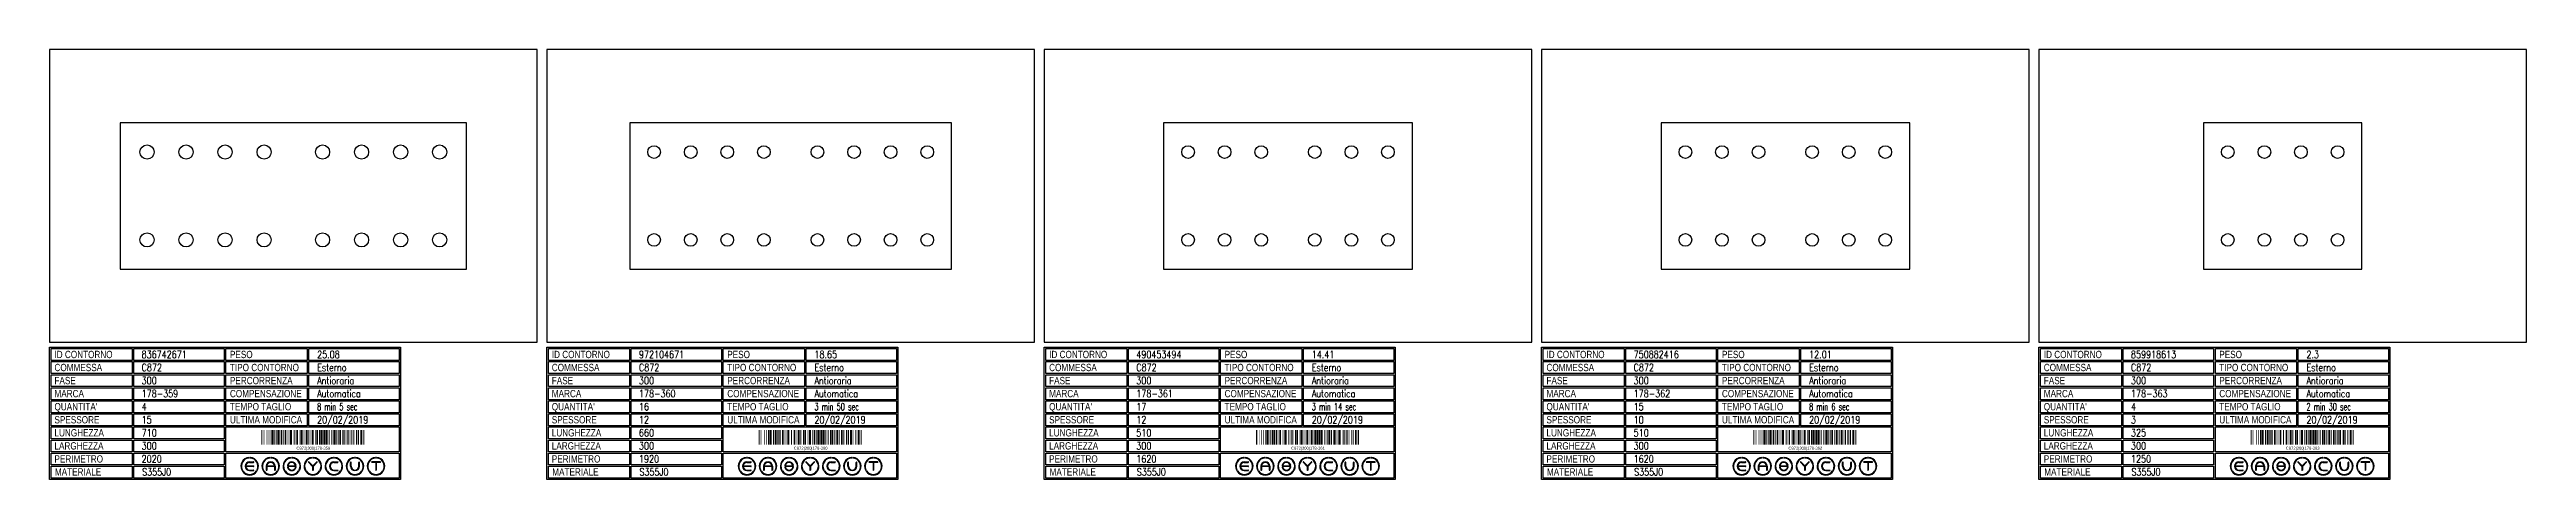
# Model space of a CAD drawing. Header units: millimetres. Extents: x 10000 to 55964, y 10000 to 31380.
# Drawn here: x 10000 to 15080, y 12321 to 13202 of the extents above; entities that cross this region are included whole.
import ezdxf
from ezdxf.enums import TextEntityAlignment as Align

# ---------------------------------------------------------------- set-up
doc = ezdxf.new("R2010")
doc.units = ezdxf.units.MM
doc.styles.add('EasyCutStyle', font='romans.shx', dxfattribs={"width": 0.8})
doc.styles.add('EasyCutStyle1', font='arial.ttf', dxfattribs={"width": 0.8})
doc.styles.get("Standard").update_dxf_attribs({"font": 'arial.ttf'})

# ---------------------------------------------------------------- blocks, each defined once
blk = doc.blocks.new('BlockShape01')
at = {"color": 253}
blk.add_lwpolyline([(0, 0), (720, 0), (720, -271), (0, -271)], close=True, dxfattribs=at)
at = {"color": 2}
for points in [[(3, -2.9), (169.3, -2.9), (169.3, -27.3), (3, -27.3)], [(3, -2.9), (169.3, -2.9), (169.3, -27.3), (3, -27.3)], [(3, -29.6), (169.3, -29.6), (169.3, -54), (3, -54)], [(361.9, -2.9), (528.3, -2.9), (528.3, -27.3), (361.9, -27.3)], [(361.9, -29.6), (528.3, -29.6), (528.3, -54), (361.9, -54)], [(3, -56.4), (169.3, -56.4), (169.3, -80.8), (3, -80.8)], [(3, -83.1), (169.3, -83.1), (169.3, -107.6), (3, -107.6)], [(361.9, -56.4), (528.3, -56.4), (528.3, -80.8), (361.9, -80.8)], [(361.9, -83.1), (528.3, -83.1), (528.3, -107.6), (361.9, -107.6)], [(3, -109.9), (169.3, -109.9), (169.3, -134.3), (3, -134.3)], [(3, -136.7), (169.3, -136.7), (169.3, -161.1), (3, -161.1)], [(361.9, -109.9), (528.3, -109.9), (528.3, -134.3), (361.9, -134.3)], [(361.9, -136.7), (528.3, -136.7), (528.3, -161.1), (361.9, -161.1)], [(3, -163.4), (169.3, -163.4), (169.3, -187.9), (3, -187.9)], [(3, -190.2), (169.3, -190.2), (169.3, -214.6), (3, -214.6)], [(3, -217), (169.3, -217), (169.3, -241.4), (3, -241.4)], [(3, -243.7), (169.3, -243.7), (169.3, -268.1), (3, -268.1)]]:
    blk.add_lwpolyline(points, close=True, dxfattribs=at)
at = {"color": 1}
for points in [[(172.7, -2.9), (358.1, -2.9), (358.1, -27.3), (172.7, -27.3)], [(172.7, -29.6), (358.1, -29.6), (358.1, -54), (172.7, -54)], [(531.6, -2.9), (717, -2.9), (717, -27.3), (531.6, -27.3)], [(531.6, -29.6), (717, -29.6), (717, -54), (531.6, -54)], [(172.7, -56.4), (358.1, -56.4), (358.1, -80.8), (172.7, -80.8)], [(172.7, -83.1), (358.1, -83.1), (358.1, -107.6), (172.7, -107.6)], [(531.6, -56.4), (717, -56.4), (717, -80.8), (531.6, -80.8)], [(531.6, -83.1), (717, -83.1), (717, -107.6), (531.6, -107.6)], [(172.7, -109.9), (358.1, -109.9), (358.1, -134.3), (172.7, -134.3)], [(172.7, -136.7), (358.1, -136.7), (358.1, -161.1), (172.7, -161.1)], [(531.6, -109.9), (717, -109.9), (717, -134.3), (531.6, -134.3)], [(531.6, -136.7), (717, -136.7), (717, -161.1), (531.6, -161.1)], [(172.7, -163.4), (358.1, -163.4), (358.1, -187.9), (172.7, -187.9)], [(172.7, -190.2), (358.1, -190.2), (358.1, -214.6), (172.7, -214.6)], [(361.9, -163.4), (717, -163.4), (717, -214.6), (361.9, -214.6)], [(172.7, -217), (358.1, -217), (358.1, -241.4), (172.7, -241.4)], [(172.7, -243.7), (358.1, -243.7), (358.1, -268.1), (172.7, -268.1)], [(361.9, -217), (717, -217), (717, -268.1), (361.9, -268.1)]]:
    blk.add_lwpolyline(points, close=True, dxfattribs=at)
at = {"color": 161, "style": 'EasyCutStyle1', "width": 0.8}
for s, p in [('COMMESSA', (10.1, -49.1)), ('ID CONTORNO', (10.1, -22.4)), ('TIPO CONTORNO', (370, -49.1)), ('PESO', (370, -22.4)), ('FASE', (10.1, -75.9)), ('MARCA', (10.1, -102.6)), ('COMPENSAZIONE', (370, -102.6)), ('PERCORRENZA', (370, -75.9)), ("QUANTITA'", (10.1, -129.4)), ('SPESSORE', (10.1, -156.2)), ('TEMPO TAGLIO', (370, -129.4)), ('ULTIMA MODIFICA', (370, -156.2)), ('LUNGHEZZA', (10.1, -182.9)), ('LARGHEZZA', (10.1, -209.7)), ('PERIMETRO', (10.1, -236.5)), ('MATERIALE', (11, -263.2))]:
    blk.add_text(s, height=15, dxfattribs=at).set_placement(p)
at = {"style": 'EasyCutStyle'}
for tag, p, width in [('ORDERSHAPE', (188.9, -49.1), 0.8), ('IDSHAPE', (188.9, -22.4), 0.8), ('TYPESHAPE', (548.8, -49.1), 0.8), ('WEIGTHSHAPE', (548.8, -22.4), 0.8), ('PHASESHAPE', (188.9, -75.9), 0.8), ('MKSHAPE', (188.9, -102.6), 0.8), ('JOUSHAPE', (548.8, -75.9), 0.8), ('COMPSHAPE', (548.8, -102.6), 0.8), ('TKSHAPE', (188.9, -156.2), 0.8), ('QTASHAPE', (188.9, -129.4), 0.8), ('TIMECUTSHAPE', (548.8, -129.4), 0.65), ('LASTMODIFYSHAPE', (548.8, -156.2), 0.8), ('LENGTHSHAPE', (188.9, -182.9), 0.8), ('HEIGHTSHAPE', (188.9, -209.7), 0.8), ('PERIMETERSHAPE', (188.9, -236.5), 0.8), ('MATSHAPE', (189.8, -263.2), 0.8)]:
    blk.add_attdef(tag, p, '', height=15, dxfattribs=dict(at, width=width))
blk = doc.blocks.new('Logo')
for color, points in [(140, [(-144.9, -7.2, -1), (-145.9, -7.6, -0.520567), (-131.2, 17.9, -1), (-131.1, 16.9, 0.520567)]), (256, [(-121.7, 0.5), (-137.5, 0.5, -0.394366), (-129.6, 7.9), (-121.7, 7.9, 1), (-121.7, 9), (-129.6, 9, 1), (-129.6, -9), (-121.7, -9, 1), (-121.7, -7.9), (-129.6, -7.9, -0.394366), (-137.5, -0.5), (-121.7, -0.5, 1)]), (140, [(-114.3, -7.2, 1), (-113.3, -7.6, 0.520567), (-128, 17.9, 0.916853), (-128.2, 16.9, 0.043377), (-128.1, 16.9, -0.520567)]), (140, [(-101.7, -7.2, -1), (-102.7, -7.6, -0.520567), (-88, 17.9, -1), (-87.9, 16.9, 0.520567)]), (140, [(-71.1, -7.2, 1), (-70.1, -7.6, 0.520567), (-84.8, 17.9, 1), (-84.9, 16.9, -0.520567)]), (140, [(-58.5, -7.2, -1), (-59.5, -7.6, -0.520567), (-44.8, 17.9, -1), (-44.7, 16.9, 0.520567)]), (256, [(-36.6, -0.5, -0.486114), (-35.5, -1.9, -0.776377), (-50.9, -2, 1), (-51.9, -2.3, 0.776377), (-34.5, -2.1, 0.486114), (-36.6, 0.5), (-49.8, 0.5, -0.486114), (-50.9, 1.9, -0.776377), (-35.5, 2, 1), (-34.5, 2.3, 0.776377), (-51.9, 2.1, 0.486114), (-49.8, -0.5)]), (140, [(-27.9, -7.2, 1), (-26.9, -7.6, 0.520567), (-41.6, 17.9, 1), (-41.7, 16.9, -0.520567)]), (140, [(-15.3, -7.2, -1), (-16.3, -7.6, -0.520567), (-1.6, 17.9, -1), (-1.5, 16.9, 0.520567)]), (256, [(0, 0.8), (-8.1, 8.8, 1), (-8.8, 8.1), (-0.5, -0.2), (-0.5, -7.9, 1), (0.5, -7.9), (0.5, -0.2), (8.8, 8.1, 1), (8.1, 8.8)]), (140, [(15.3, -7.2, 1), (16.3, -7.6, 0.520567), (1.6, 17.9, 1), (1.5, 16.9, -0.520567)]), (140, [(27.9, -7.2, -1), (26.9, -7.6, -0.520567), (41.6, 17.9, -1), (41.7, 16.9, 0.520567)]), (256, [(43.2, -9), (51.1, -9, 1), (51.1, -7.9), (43.2, -7.9, -1), (43.2, 7.9), (51.1, 7.9, 1), (51.1, 9), (43.2, 9, 1)]), (140, [(58.5, -7.2, 1), (59.5, -7.6, 0.520567), (44.8, 17.9, 1), (44.7, 16.9, -0.520567)]), (140, [(71.1, -7.2, -1), (70.1, -7.6, -0.520567), (84.8, 17.9, -1), (84.9, 16.9, 0.520567)]), (256, [(78.5, 0), (78.5, 7.9, 1), (77.4, 7.9), (77.4, 0, 1), (95.4, 0), (95.4, 7.9, 1), (94.3, 7.9), (94.3, 0, -1)]), (140, [(101.7, -7.2, 1), (102.7, -7.6, 0.520567), (88, 17.9, 1), (87.9, 16.9, -0.520567)]), (140, [(114.3, -7.2, -1), (113.3, -7.6, -0.520567), (128, 17.9, -1), (128.1, 16.9, 0.520567)]), (256, [(121.1, 9, 1), (121.1, 7.9), (129.1, 7.9), (129.1, -7.9, 1), (130.1, -7.9), (130.1, 7.9), (138.1, 7.9, 1), (138.1, 9)]), (140, [(144.9, -7.2, 1), (145.9, -7.6, 0.520567), (131.2, 17.9, 1), (131.1, 16.9, -0.520567)]), (140, [(-114.9, -10.3, 1), (-115.7, -9.7, -0.520567), (-143.5, -9.7, 1), (-144.3, -10.3, 0.520567)]), (140, [(-71.7, -10.3, 1), (-72.5, -9.7, -0.520567), (-100.3, -9.7, 1), (-101.1, -10.3, 0.520567)]), (140, [(-28.5, -10.3, 1), (-29.3, -9.7, -0.520567), (-57.1, -9.7, 1), (-57.9, -10.3, 0.520567)]), (140, [(14.7, -10.3, 1), (13.9, -9.7, -0.520567), (-13.9, -9.7, 1), (-14.7, -10.3, 0.520567)]), (140, [(57.9, -10.3, 1), (57.1, -9.7, -0.520567), (29.3, -9.7, 1), (28.5, -10.3, 0.520567)]), (140, [(101.1, -10.3, 1), (100.3, -9.7, -0.520567), (72.5, -9.7, 1), (71.7, -10.3, 0.520567)]), (140, [(144.3, -10.3, 1), (143.5, -9.7, -0.520567), (115.7, -9.7, 1), (114.9, -10.3, 0.520567)])]:
    blk.add_hatch(color=color).paths.add_polyline_path(points)
h = blk.add_hatch(color=256)
h.paths.add_polyline_path([(-78.5, -0.5), (-78.5, -7.9, 1), (-77.4, -7.9), (-77.4, 0, 1), (-95.4, 0), (-95.4, -7.9, 1), (-94.3, -7.9), (-94.3, -0.5)])
h.paths.add_polyline_path([(-94.3, 0.5, -0.933992), (-78.5, 0.5)], flags=16)
for p, q in [((-121.7, 0.5), (-137.5, 0.5)), ((-129.6, 9), (-121.7, 9)), ((-129.6, 7.9), (-121.7, 7.9)), ((-95.4, 0), (-95.4, -7.9)), ((-78.5, 0.5), (-94.3, 0.5)), ((-77.4, 0), (-77.4, -7.9)), ((-36.6, 0.5), (-49.8, 0.5)), ((-0.5, -0.2), (-8.8, 8.1)), ((0, 0.8), (-8.1, 8.8)), ((0, 0.8), (8.1, 8.8)), ((0.5, -0.2), (8.8, 8.1)), ((43.2, 9), (51.1, 9)), ((43.2, 7.9), (51.1, 7.9)), ((77.4, 0), (77.4, 7.9)), ((78.5, 0), (78.5, 7.9)), ((94.3, 0), (94.3, 7.9)), ((95.4, 0), (95.4, 7.9)), ((138.1, 9), (121.1, 9)), ((129.1, 7.9), (121.1, 7.9)), ((129.1, 7.9), (129.1, -7.9)), ((130.1, 7.9), (130.1, -7.9)), ((138.1, 7.9), (130.1, 7.9)), ((-121.7, -0.5), (-137.5, -0.5)), ((-129.6, -7.9), (-121.7, -7.9)), ((-129.6, -9), (-121.7, -9)), ((-94.3, -0.5), (-94.3, -7.9)), ((-78.5, -0.5), (-94.3, -0.5)), ((-78.5, -0.5), (-78.5, -7.9)), ((-36.6, -0.5), (-49.8, -0.5)), ((-0.5, -0.2), (-0.5, -7.9)), ((0.5, -0.2), (0.5, -7.9)), ((43.2, -7.9), (51.1, -7.9)), ((43.2, -9), (51.1, -9))]:
    blk.add_line(p, q)
at = {"color": 140}
for centre, radius, start, end in [((-129.6, 0), 18, 95, 205), ((-129.6, 0), 16.9, 95, 205), ((-131.1, 17.4), 0.54, 275, 95), ((-128.1, 17.4), 0.54, 85, 265), ((-129.6, 0), 16.9, 335, 85), ((-129.6, 0), 18, 335, 85), ((-86.4, 0), 18, 95, 205), ((-86.4, 0), 16.9, 95, 205), ((-87.9, 17.4), 0.54, 275, 95), ((-84.9, 17.4), 0.54, 85, 265), ((-86.4, 0), 16.9, 335, 85), ((-86.4, 0), 18, 335, 85), ((-43.2, 0), 18, 95, 205), ((-43.2, 0), 16.9, 95, 205), ((-44.7, 17.4), 0.54, 275, 95), ((-41.7, 17.4), 0.54, 85, 265), ((-43.2, 0), 16.9, 335, 85), ((-43.2, 0), 18, 335, 85), ((0, 0), 18, 95, 205), ((0, 0), 16.9, 95, 205), ((-1.5, 17.4), 0.54, 275, 95), ((1.5, 17.4), 0.54, 85, 265), ((0, 0), 16.9, 335, 85), ((0, 0), 18, 335, 85), ((43.2, 0), 18, 95, 205), ((43.2, 0), 16.9, 95, 205), ((41.7, 17.4), 0.54, 275, 95), ((44.7, 17.4), 0.54, 85, 265), ((43.2, 0), 16.9, 335, 85), ((43.2, 0), 18, 335, 85), ((86.4, 0), 18, 95, 205), ((86.4, 0), 16.9, 95, 205), ((84.9, 17.4), 0.54, 275, 95), ((87.9, 17.4), 0.54, 85, 265), ((86.4, 0), 16.9, 335, 85), ((86.4, 0), 18, 335, 85), ((129.6, 0), 18, 95, 205), ((129.6, 0), 16.9, 95, 205), ((128.1, 17.4), 0.54, 275, 95), ((131.1, 17.4), 0.54, 85, 265), ((129.6, 0), 16.9, 335, 85), ((129.6, 0), 18, 335, 85), ((-145.4, -7.4), 0.54, 205, 25), ((-143.9, -10), 0.54, 35, 215), ((-129.6, 0), 18, 215, 325), ((-129.6, 0), 16.9, 215, 325), ((-115.3, -10), 0.54, 325, 145), ((-113.8, -7.4), 0.54, 155, 335), ((-102.2, -7.4), 0.54, 205, 25), ((-100.7, -10), 0.54, 35, 215), ((-86.4, 0), 18, 215, 325), ((-86.4, 0), 16.9, 215, 325), ((-72.1, -10), 0.54, 325, 145), ((-70.6, -7.4), 0.54, 155, 335), ((-59, -7.4), 0.54, 205, 25), ((-57.5, -10), 0.54, 35, 215), ((-43.2, 0), 18, 215, 325), ((-43.2, 0), 16.9, 215, 325), ((-28.9, -10), 0.54, 325, 145), ((-27.4, -7.4), 0.54, 155, 335), ((-15.8, -7.4), 0.54, 205, 25), ((-14.3, -10), 0.54, 35, 215), ((0, 0), 18, 215, 325), ((0, 0), 16.9, 215, 325), ((14.3, -10), 0.54, 325, 145), ((15.8, -7.4), 0.54, 155, 335), ((27.4, -7.4), 0.54, 205, 25), ((28.9, -10), 0.54, 35, 215), ((43.2, 0), 18, 215, 325), ((43.2, 0), 16.9, 215, 325), ((57.5, -10), 0.54, 325, 145), ((59, -7.4), 0.54, 155, 335), ((70.6, -7.4), 0.54, 205, 25), ((72.1, -10), 0.54, 35, 215), ((86.4, 0), 18, 215, 325), ((86.4, 0), 16.9, 215, 325), ((100.7, -10), 0.54, 325, 145), ((102.2, -7.4), 0.54, 155, 335), ((113.8, -7.4), 0.54, 205, 25), ((115.3, -10), 0.54, 35, 215), ((129.6, 0), 18, 215, 325), ((129.6, 0), 16.9, 215, 325), ((143.9, -10), 0.54, 325, 145), ((145.4, -7.4), 0.54, 155, 335)]:
    blk.add_arc(centre, radius, start, end, dxfattribs=at)
for centre, radius, start, end in [((-129.6, 0), 9, 90, 270), ((-129.6, 0), 7.92, 90, 176.0904), ((-121.7, 8.5), 0.54, 270, 90), ((-121.7, 0), 0.54, 270, 90), ((-86.4, 0), 9, 0, 180), ((-86.4, 0), 7.92, 3.9096, 176.0904), ((-49.8, 1.6), 2.16, 166.2998, 270), ((-43.2, 0), 9, 15, 166.2998), ((-43.2, 0), 7.92, 15, 166.2998), ((-49.8, 1.6), 1.08, 166.2998, 270), ((-36.6, -1.6), 2.16, 346.2998, 90), ((-35, 2.2), 0.54, 195, 15), ((-8.5, 8.5), 0.54, 45, 225), ((8.5, 8.5), 0.54, 315, 135), ((43.2, 0), 9, 90, 270), ((43.2, 0), 7.92, 90, 270), ((51.1, 8.5), 0.54, 270, 90), ((77.9, 7.9), 0.54, 0, 180), ((86.4, 0), 9, 180, 0), ((86.4, 0), 7.92, 180, 0), ((94.9, 7.9), 0.54, 0, 180), ((121.1, 8.5), 0.54, 90, 270), ((138.1, 8.5), 0.54, 270, 90), ((-129.6, 0), 7.92, 183.9096, 270), ((-121.7, -8.5), 0.54, 270, 90), ((-94.9, -7.9), 0.54, 180, 0), ((-77.9, -7.9), 0.54, 180, 0), ((-51.4, -2.2), 0.54, 15, 195), ((-43.2, 0), 9, 195, 346.2998), ((-43.2, 0), 7.92, 195, 346.2998), ((-36.6, -1.6), 1.08, 346.2998, 90), ((0, -7.9), 0.54, 180, 0), ((51.1, -8.5), 0.54, 270, 90), ((129.6, -7.9), 0.54, 180, 0)]:
    blk.add_arc(centre, radius, start, end)
blk = doc.blocks.new('836742671_128', base_point=(395, -370))
at = {"linetype": 'Continuous'}
for points, const_width in [([(396, -370), (396, -340)], 2), ([(398.5, -370), (398.5, -340)], 1), ([(401.5, -370), (401.5, -340)], 1), ([(406.5, -370), (406.5, -340)], 1), ([(410.5, -370), (410.5, -340)], 1), ([(415, -370), (415, -340)], 2), ([(418.5, -370), (418.5, -340)], 3), ([(421.5, -370), (421.5, -340)], 1), ([(425, -370), (425, -340)], 2), ([(429.5, -370), (429.5, -340)], 3), ([(433, -370), (433, -340)], 2), ([(436.5, -370), (436.5, -340)], 3), ([(440, -370), (440, -340)], 2), ([(444.5, -370), (444.5, -340)], 3), ([(448.5, -370), (448.5, -340)], 1), ([(450.5, -370), (450.5, -340)], 1), ([(452.5, -370), (452.5, -340)], 1), ([(456, -370), (456, -340)], 4), ([(462, -370), (462, -340)], 2), ([(465.5, -370), (465.5, -340)], 1), ([(468.5, -370), (468.5, -340)], 3), ([(472.5, -370), (472.5, -340)], 1), ([(476.5, -370), (476.5, -340)], 3), ([(480, -370), (480, -340)], 2), ([(483.5, -370), (483.5, -340)], 1), ([(487.5, -370), (487.5, -340)], 3), ([(491, -370), (491, -340)], 2), ([(494.5, -370), (494.5, -340)], 1), ([(496.5, -370), (496.5, -340)], 1), ([(500, -370), (500, -340)], 4), ([(505.5, -370), (505.5, -340)], 1), ([(509.5, -370), (509.5, -340)], 3), ([(514, -370), (514, -340)], 2), ([(517.5, -370), (517.5, -340)], 3), ([(521, -370), (521, -340)], 2), ([(524.5, -370), (524.5, -340)], 3), ([(528.5, -370), (528.5, -340)], 3), ([(531.5, -370), (531.5, -340)], 1), ([(535, -370), (535, -340)], 2), ([(538.5, -370), (538.5, -340)], 1), ([(542, -370), (542, -340)], 2), ([(545.5, -370), (545.5, -340)], 3), ([(550, -370), (550, -340)], 2), ([(553.5, -370), (553.5, -340)], 1), ([(556.5, -370), (556.5, -340)], 3), ([(561, -370), (561, -340)], 2), ([(564.5, -370), (564.5, -340)], 3), ([(568.5, -370), (568.5, -340)], 1), ([(572.5, -370), (572.5, -340)], 3), ([(576.5, -370), (576.5, -340)], 1), ([(579, -370), (579, -340)], 2), ([(583, -370), (583, -340)], 2), ([(586.5, -370), (586.5, -340)], 1), ([(590.5, -370), (590.5, -340)], 3), ([(594, -370), (594, -340)], 2), ([(599.5, -370), (599.5, -340)], 3), ([(602.5, -370), (602.5, -340)], 1), ([(605, -370), (605, -340)], 2)]:
    blk.add_lwpolyline(points, dxfattribs=dict(at, const_width=const_width))
blk.add_text('C872|300|178-359', height=6).set_placement((501.5, -380.5), align=Align.CENTER)
blk = doc.blocks.new('972104671_128', base_point=(370, -370))
at = {"linetype": 'Continuous'}
for points, const_width in [([(371, -370), (371, -340)], 2), ([(373.5, -370), (373.5, -340)], 1), ([(376.5, -370), (376.5, -340)], 1), ([(381.5, -370), (381.5, -340)], 1), ([(385.5, -370), (385.5, -340)], 1), ([(390, -370), (390, -340)], 2), ([(393.5, -370), (393.5, -340)], 3), ([(396.5, -370), (396.5, -340)], 1), ([(400, -370), (400, -340)], 2), ([(404.5, -370), (404.5, -340)], 3), ([(408, -370), (408, -340)], 2), ([(411.5, -370), (411.5, -340)], 3), ([(415, -370), (415, -340)], 2), ([(419.5, -370), (419.5, -340)], 3), ([(423.5, -370), (423.5, -340)], 1), ([(425.5, -370), (425.5, -340)], 1), ([(427.5, -370), (427.5, -340)], 1), ([(431, -370), (431, -340)], 4), ([(437, -370), (437, -340)], 2), ([(440.5, -370), (440.5, -340)], 1), ([(443.5, -370), (443.5, -340)], 3), ([(447.5, -370), (447.5, -340)], 1), ([(451.5, -370), (451.5, -340)], 3), ([(455, -370), (455, -340)], 2), ([(458.5, -370), (458.5, -340)], 1), ([(462.5, -370), (462.5, -340)], 3), ([(466, -370), (466, -340)], 2), ([(469.5, -370), (469.5, -340)], 1), ([(471.5, -370), (471.5, -340)], 1), ([(475, -370), (475, -340)], 4), ([(480.5, -370), (480.5, -340)], 1), ([(484.5, -370), (484.5, -340)], 3), ([(489, -370), (489, -340)], 2), ([(492.5, -370), (492.5, -340)], 3), ([(496, -370), (496, -340)], 2), ([(499.5, -370), (499.5, -340)], 3), ([(503.5, -370), (503.5, -340)], 3), ([(506.5, -370), (506.5, -340)], 1), ([(510, -370), (510, -340)], 2), ([(513.5, -370), (513.5, -340)], 1), ([(517, -370), (517, -340)], 2), ([(520.5, -370), (520.5, -340)], 3), ([(525, -370), (525, -340)], 2), ([(528.5, -370), (528.5, -340)], 1), ([(531.5, -370), (531.5, -340)], 3), ([(536, -370), (536, -340)], 2), ([(540.5, -370), (540.5, -340)], 3), ([(543.5, -370), (543.5, -340)], 1), ([(546.5, -370), (546.5, -340)], 1), ([(550.5, -370), (550.5, -340)], 3), ([(554, -370), (554, -340)], 2), ([(559, -370), (559, -340)], 4), ([(562.5, -370), (562.5, -340)], 1), ([(564.5, -370), (564.5, -340)], 1), ([(569, -370), (569, -340)], 2), ([(574.5, -370), (574.5, -340)], 3), ([(577.5, -370), (577.5, -340)], 1), ([(580, -370), (580, -340)], 2)]:
    blk.add_lwpolyline(points, dxfattribs=dict(at, const_width=const_width))
blk.add_text('C872|300|178-360', height=6).set_placement((476.5, -380.5), align=Align.CENTER)
blk = doc.blocks.new('490453494_128', base_point=(295, -370))
at = {"linetype": 'Continuous'}
for points, const_width in [([(296, -370), (296, -340)], 2), ([(298.5, -370), (298.5, -340)], 1), ([(301.5, -370), (301.5, -340)], 1), ([(306.5, -370), (306.5, -340)], 1), ([(310.5, -370), (310.5, -340)], 1), ([(315, -370), (315, -340)], 2), ([(318.5, -370), (318.5, -340)], 3), ([(321.5, -370), (321.5, -340)], 1), ([(325, -370), (325, -340)], 2), ([(329.5, -370), (329.5, -340)], 3), ([(333, -370), (333, -340)], 2), ([(336.5, -370), (336.5, -340)], 3), ([(340, -370), (340, -340)], 2), ([(344.5, -370), (344.5, -340)], 3), ([(348.5, -370), (348.5, -340)], 1), ([(350.5, -370), (350.5, -340)], 1), ([(352.5, -370), (352.5, -340)], 1), ([(356, -370), (356, -340)], 4), ([(362, -370), (362, -340)], 2), ([(365.5, -370), (365.5, -340)], 1), ([(368.5, -370), (368.5, -340)], 3), ([(372.5, -370), (372.5, -340)], 1), ([(376.5, -370), (376.5, -340)], 3), ([(380, -370), (380, -340)], 2), ([(383.5, -370), (383.5, -340)], 1), ([(387.5, -370), (387.5, -340)], 3), ([(391, -370), (391, -340)], 2), ([(394.5, -370), (394.5, -340)], 1), ([(396.5, -370), (396.5, -340)], 1), ([(400, -370), (400, -340)], 4), ([(405.5, -370), (405.5, -340)], 1), ([(409.5, -370), (409.5, -340)], 3), ([(414, -370), (414, -340)], 2), ([(417.5, -370), (417.5, -340)], 3), ([(421, -370), (421, -340)], 2), ([(424.5, -370), (424.5, -340)], 3), ([(428.5, -370), (428.5, -340)], 3), ([(431.5, -370), (431.5, -340)], 1), ([(435, -370), (435, -340)], 2), ([(438.5, -370), (438.5, -340)], 1), ([(442, -370), (442, -340)], 2), ([(445.5, -370), (445.5, -340)], 3), ([(450, -370), (450, -340)], 2), ([(453.5, -370), (453.5, -340)], 1), ([(456.5, -370), (456.5, -340)], 3), ([(461, -370), (461, -340)], 2), ([(465.5, -370), (465.5, -340)], 3), ([(468.5, -370), (468.5, -340)], 1), ([(471.5, -370), (471.5, -340)], 1), ([(475.5, -370), (475.5, -340)], 3), ([(480, -370), (480, -340)], 2), ([(483, -370), (483, -340)], 2), ([(486.5, -370), (486.5, -340)], 1), ([(490.5, -370), (490.5, -340)], 1), ([(494, -370), (494, -340)], 2), ([(499.5, -370), (499.5, -340)], 3), ([(502.5, -370), (502.5, -340)], 1), ([(505, -370), (505, -340)], 2)]:
    blk.add_lwpolyline(points, dxfattribs=dict(at, const_width=const_width))
blk.add_text('C872|300|178-361', height=6).set_placement((401.5, -380.5), align=Align.CENTER)
blk = doc.blocks.new('750882416_128', base_point=(295, -370))
at = {"linetype": 'Continuous'}
for points, const_width in [([(296, -370), (296, -340)], 2), ([(298.5, -370), (298.5, -340)], 1), ([(301.5, -370), (301.5, -340)], 1), ([(306.5, -370), (306.5, -340)], 1), ([(310.5, -370), (310.5, -340)], 1), ([(315, -370), (315, -340)], 2), ([(318.5, -370), (318.5, -340)], 3), ([(321.5, -370), (321.5, -340)], 1), ([(325, -370), (325, -340)], 2), ([(329.5, -370), (329.5, -340)], 3), ([(333, -370), (333, -340)], 2), ([(336.5, -370), (336.5, -340)], 3), ([(340, -370), (340, -340)], 2), ([(344.5, -370), (344.5, -340)], 3), ([(348.5, -370), (348.5, -340)], 1), ([(350.5, -370), (350.5, -340)], 1), ([(352.5, -370), (352.5, -340)], 1), ([(356, -370), (356, -340)], 4), ([(362, -370), (362, -340)], 2), ([(365.5, -370), (365.5, -340)], 1), ([(368.5, -370), (368.5, -340)], 3), ([(372.5, -370), (372.5, -340)], 1), ([(376.5, -370), (376.5, -340)], 3), ([(380, -370), (380, -340)], 2), ([(383.5, -370), (383.5, -340)], 1), ([(387.5, -370), (387.5, -340)], 3), ([(391, -370), (391, -340)], 2), ([(394.5, -370), (394.5, -340)], 1), ([(396.5, -370), (396.5, -340)], 1), ([(400, -370), (400, -340)], 4), ([(405.5, -370), (405.5, -340)], 1), ([(409.5, -370), (409.5, -340)], 3), ([(414, -370), (414, -340)], 2), ([(417.5, -370), (417.5, -340)], 3), ([(421, -370), (421, -340)], 2), ([(424.5, -370), (424.5, -340)], 3), ([(428.5, -370), (428.5, -340)], 3), ([(431.5, -370), (431.5, -340)], 1), ([(435, -370), (435, -340)], 2), ([(438.5, -370), (438.5, -340)], 1), ([(442, -370), (442, -340)], 2), ([(445.5, -370), (445.5, -340)], 3), ([(450, -370), (450, -340)], 2), ([(453.5, -370), (453.5, -340)], 1), ([(456.5, -370), (456.5, -340)], 3), ([(461, -370), (461, -340)], 2), ([(465.5, -370), (465.5, -340)], 3), ([(468.5, -370), (468.5, -340)], 1), ([(472, -370), (472, -340)], 2), ([(476.5, -370), (476.5, -340)], 3), ([(480.5, -370), (480.5, -340)], 1), ([(483.5, -370), (483.5, -340)], 3), ([(487.5, -370), (487.5, -340)], 1), ([(491, -370), (491, -340)], 2), ([(494, -370), (494, -340)], 2), ([(499.5, -370), (499.5, -340)], 3), ([(502.5, -370), (502.5, -340)], 1), ([(505, -370), (505, -340)], 2)]:
    blk.add_lwpolyline(points, dxfattribs=dict(at, const_width=const_width))
blk.add_text('C872|300|178-362', height=6).set_placement((401.5, -380.5), align=Align.CENTER)
blk = doc.blocks.new('859918613_128', base_point=(202.5, -370))
at = {"linetype": 'Continuous'}
for points, const_width in [([(203.5, -370), (203.5, -340)], 2), ([(206, -370), (206, -340)], 1), ([(209, -370), (209, -340)], 1), ([(214, -370), (214, -340)], 1), ([(218, -370), (218, -340)], 1), ([(222.5, -370), (222.5, -340)], 2), ([(226, -370), (226, -340)], 3), ([(229, -370), (229, -340)], 1), ([(232.5, -370), (232.5, -340)], 2), ([(237, -370), (237, -340)], 3), ([(240.5, -370), (240.5, -340)], 2), ([(244, -370), (244, -340)], 3), ([(247.5, -370), (247.5, -340)], 2), ([(252, -370), (252, -340)], 3), ([(256, -370), (256, -340)], 1), ([(258, -370), (258, -340)], 1), ([(260, -370), (260, -340)], 1), ([(263.5, -370), (263.5, -340)], 4), ([(269.5, -370), (269.5, -340)], 2), ([(273, -370), (273, -340)], 1), ([(276, -370), (276, -340)], 3), ([(280, -370), (280, -340)], 1), ([(284, -370), (284, -340)], 3), ([(287.5, -370), (287.5, -340)], 2), ([(291, -370), (291, -340)], 1), ([(295, -370), (295, -340)], 3), ([(298.5, -370), (298.5, -340)], 2), ([(302, -370), (302, -340)], 1), ([(304, -370), (304, -340)], 1), ([(307.5, -370), (307.5, -340)], 4), ([(313, -370), (313, -340)], 1), ([(317, -370), (317, -340)], 3), ([(321.5, -370), (321.5, -340)], 2), ([(325, -370), (325, -340)], 3), ([(328.5, -370), (328.5, -340)], 2), ([(332, -370), (332, -340)], 3), ([(336, -370), (336, -340)], 3), ([(339, -370), (339, -340)], 1), ([(342.5, -370), (342.5, -340)], 2), ([(346, -370), (346, -340)], 1), ([(349.5, -370), (349.5, -340)], 2), ([(353, -370), (353, -340)], 3), ([(357.5, -370), (357.5, -340)], 2), ([(361, -370), (361, -340)], 1), ([(364, -370), (364, -340)], 3), ([(368.5, -370), (368.5, -340)], 2), ([(373, -370), (373, -340)], 3), ([(376, -370), (376, -340)], 1), ([(379.5, -370), (379.5, -340)], 2), ([(383, -370), (383, -340)], 1), ([(386, -370), (386, -340)], 3), ([(390, -370), (390, -340)], 1), ([(392.5, -370), (392.5, -340)], 2), ([(396, -370), (396, -340)], 3), ([(401.5, -370), (401.5, -340)], 2), ([(407, -370), (407, -340)], 3), ([(410, -370), (410, -340)], 1), ([(412.5, -370), (412.5, -340)], 2)]:
    blk.add_lwpolyline(points, dxfattribs=dict(at, const_width=const_width))
blk.add_text('C872|300|178-363', height=6).set_placement((309, -380.5), align=Align.CENTER)

msp = doc.modelspace()

# ---------------------------------------------------------------- linework, layer by layer
for p, q in [((11000, 13202), (10000, 13202)), ((10000, 13202), (10000, 12602)), ((11000, 12602), (11000, 13202)), ((12020, 13202), (11020, 13202)), ((11020, 13202), (11020, 12602)), ((12020, 12602), (12020, 13202)), ((13040, 13202), (12040, 13202)), ((12040, 13202), (12040, 12602)), ((13040, 12602), (13040, 13202)), ((14060, 13202), (13060, 13202)), ((13060, 13202), (13060, 12602)), ((14060, 12602), (14060, 13202)), ((15080, 13202), (14080, 13202)), ((14080, 13202), (14080, 12602)), ((15080, 12602), (15080, 13202)), ((10000, 12602), (11000, 12602)), ((11020, 12602), (12020, 12602)), ((12040, 12602), (13040, 12602)), ((13060, 12602), (14060, 12602)), ((14080, 12602), (15080, 12602))]:
    msp.add_line(p, q)
at = {"color": 2}
for points in [[(10145, 12752), (10855, 12752), (10855, 13052), (10145, 13052)], [(11190, 12752), (11850, 12752), (11850, 13052), (11190, 13052)], [(12285, 12752), (12795, 12752), (12795, 13052), (12285, 13052)], [(13305, 12752), (13815, 12752), (13815, 13052), (13305, 13052)], [(14417.5, 12752), (14742.5, 12752), (14742.5, 13052), (14417.5, 13052)]]:
    msp.add_lwpolyline(points, close=True, dxfattribs=at)
at = {"color": 4}
for centre, radius in [((10200, 12992), 14.5), ((10280, 12992), 14.5), ((10360, 12992), 14.5), ((10440, 12992), 14.5), ((10560, 12992), 14.5), ((10640, 12992), 14.5), ((10720, 12992), 14.5), ((10800, 12992), 14.5), ((11240, 12992), 13), ((11315, 12992), 13), ((11390, 12992), 13), ((11465, 12992), 13), ((11575, 12992), 13), ((11650, 12992), 13), ((11725, 12992), 13), ((11800, 12992), 13), ((12335, 12992), 13), ((12410, 12992), 13), ((12485, 12992), 13), ((12595, 12992), 13), ((12670, 12992), 13), ((12745, 12992), 13), ((13355, 12992), 13), ((13430, 12992), 13), ((13505, 12992), 13), ((13615, 12992), 13), ((13690, 12992), 13), ((13765, 12992), 13), ((14467.5, 12992), 13), ((14542.5, 12992), 13), ((14617.5, 12992), 13), ((14692.5, 12992), 13), ((10200, 12812), 14.5), ((10280, 12812), 14.5), ((10360, 12812), 14.5), ((10440, 12812), 14.5), ((10560, 12812), 14.5), ((10640, 12812), 14.5), ((10720, 12812), 14.5), ((10800, 12812), 14.5), ((11240, 12812), 13), ((11315, 12812), 13), ((11390, 12812), 13), ((11465, 12812), 13), ((11575, 12812), 13), ((11650, 12812), 13), ((11725, 12812), 13), ((11800, 12812), 13), ((12335, 12812), 13), ((12410, 12812), 13), ((12485, 12812), 13), ((12595, 12812), 13), ((12670, 12812), 13), ((12745, 12812), 13), ((13355, 12812), 13), ((13430, 12812), 13), ((13505, 12812), 13), ((13615, 12812), 13), ((13690, 12812), 13), ((13765, 12812), 13), ((14467.5, 12812), 13), ((14542.5, 12812), 13), ((14617.5, 12812), 13), ((14692.5, 12812), 13)]:
    msp.add_circle(centre, radius, dxfattribs=at)

# ---------------------------------------------------------------- block references
for p, values in [((10000, 12592), {'IDSHAPE': '836742671', 'ORDERSHAPE': 'C872', 'PHASESHAPE': '300', 'MKSHAPE': '178-359', 'TKSHAPE': '15', 'LENGTHSHAPE': '710', 'HEIGHTSHAPE': '300', 'MATSHAPE': 'S355J0', 'LASTMODIFYSHAPE': '20/02/2019', 'PERIMETERSHAPE': '2020', 'WEIGTHSHAPE': '25.08', 'TYPESHAPE': 'Esterno', 'JOUSHAPE': 'Antioraria', 'COMPSHAPE': 'Automatica', 'TIMECUTSHAPE': '8 min 5 sec', 'QTASHAPE': '4'}), ((11020, 12592), {'IDSHAPE': '972104671', 'ORDERSHAPE': 'C872', 'PHASESHAPE': '300', 'MKSHAPE': '178-360', 'TKSHAPE': '12', 'LENGTHSHAPE': '660', 'HEIGHTSHAPE': '300', 'MATSHAPE': 'S355J0', 'LASTMODIFYSHAPE': '20/02/2019', 'PERIMETERSHAPE': '1920', 'WEIGTHSHAPE': '18.65', 'TYPESHAPE': 'Esterno', 'JOUSHAPE': 'Antioraria', 'COMPSHAPE': 'Automatica', 'TIMECUTSHAPE': '3 min 50 sec', 'QTASHAPE': '16'}), ((12040, 12592), {'IDSHAPE': '490453494', 'ORDERSHAPE': 'C872', 'PHASESHAPE': '300', 'MKSHAPE': '178-361', 'TKSHAPE': '12', 'LENGTHSHAPE': '510', 'HEIGHTSHAPE': '300', 'MATSHAPE': 'S355J0', 'LASTMODIFYSHAPE': '20/02/2019', 'PERIMETERSHAPE': '1620', 'WEIGTHSHAPE': '14.41', 'TYPESHAPE': 'Esterno', 'JOUSHAPE': 'Antioraria', 'COMPSHAPE': 'Automatica', 'TIMECUTSHAPE': '3 min 14 sec', 'QTASHAPE': '17'}), ((13060, 12592), {'IDSHAPE': '750882416', 'ORDERSHAPE': 'C872', 'PHASESHAPE': '300', 'MKSHAPE': '178-362', 'TKSHAPE': '10', 'LENGTHSHAPE': '510', 'HEIGHTSHAPE': '300', 'MATSHAPE': 'S355J0', 'LASTMODIFYSHAPE': '20/02/2019', 'PERIMETERSHAPE': '1620', 'WEIGTHSHAPE': '12.01', 'TYPESHAPE': 'Esterno', 'JOUSHAPE': 'Antioraria', 'COMPSHAPE': 'Automatica', 'TIMECUTSHAPE': '8 min 6 sec', 'QTASHAPE': '15'}), ((14080, 12592), {'IDSHAPE': '859918613', 'ORDERSHAPE': 'C872', 'PHASESHAPE': '300', 'MKSHAPE': '178-363', 'TKSHAPE': '3', 'LENGTHSHAPE': '325', 'HEIGHTSHAPE': '300', 'MATSHAPE': 'S355J0', 'LASTMODIFYSHAPE': '20/02/2019', 'PERIMETERSHAPE': '1250', 'WEIGTHSHAPE': '2.3', 'TYPESHAPE': 'Esterno', 'JOUSHAPE': 'Antioraria', 'COMPSHAPE': 'Automatica', 'TIMECUTSHAPE': '2 min 30 sec', 'QTASHAPE': '4'})]:
    msp.add_blockref('BlockShape01', p).add_auto_attribs(values)
for name, p in [('836742671_128', (10434.5, 12392.5)), ('972104671_128', (11454.5, 12392.5)), ('490453494_128', (12474.5, 12392.5)), ('750882416_128', (13494.5, 12392.5)), ('859918613_128', (14514.5, 12392.5)), ('Logo', (10540, 12348)), ('Logo', (11560, 12348)), ('Logo', (12580, 12348)), ('Logo', (13600, 12348)), ('Logo', (14620, 12348))]:
    msp.add_blockref(name, p)

doc.saveas('drawing.dxf')
